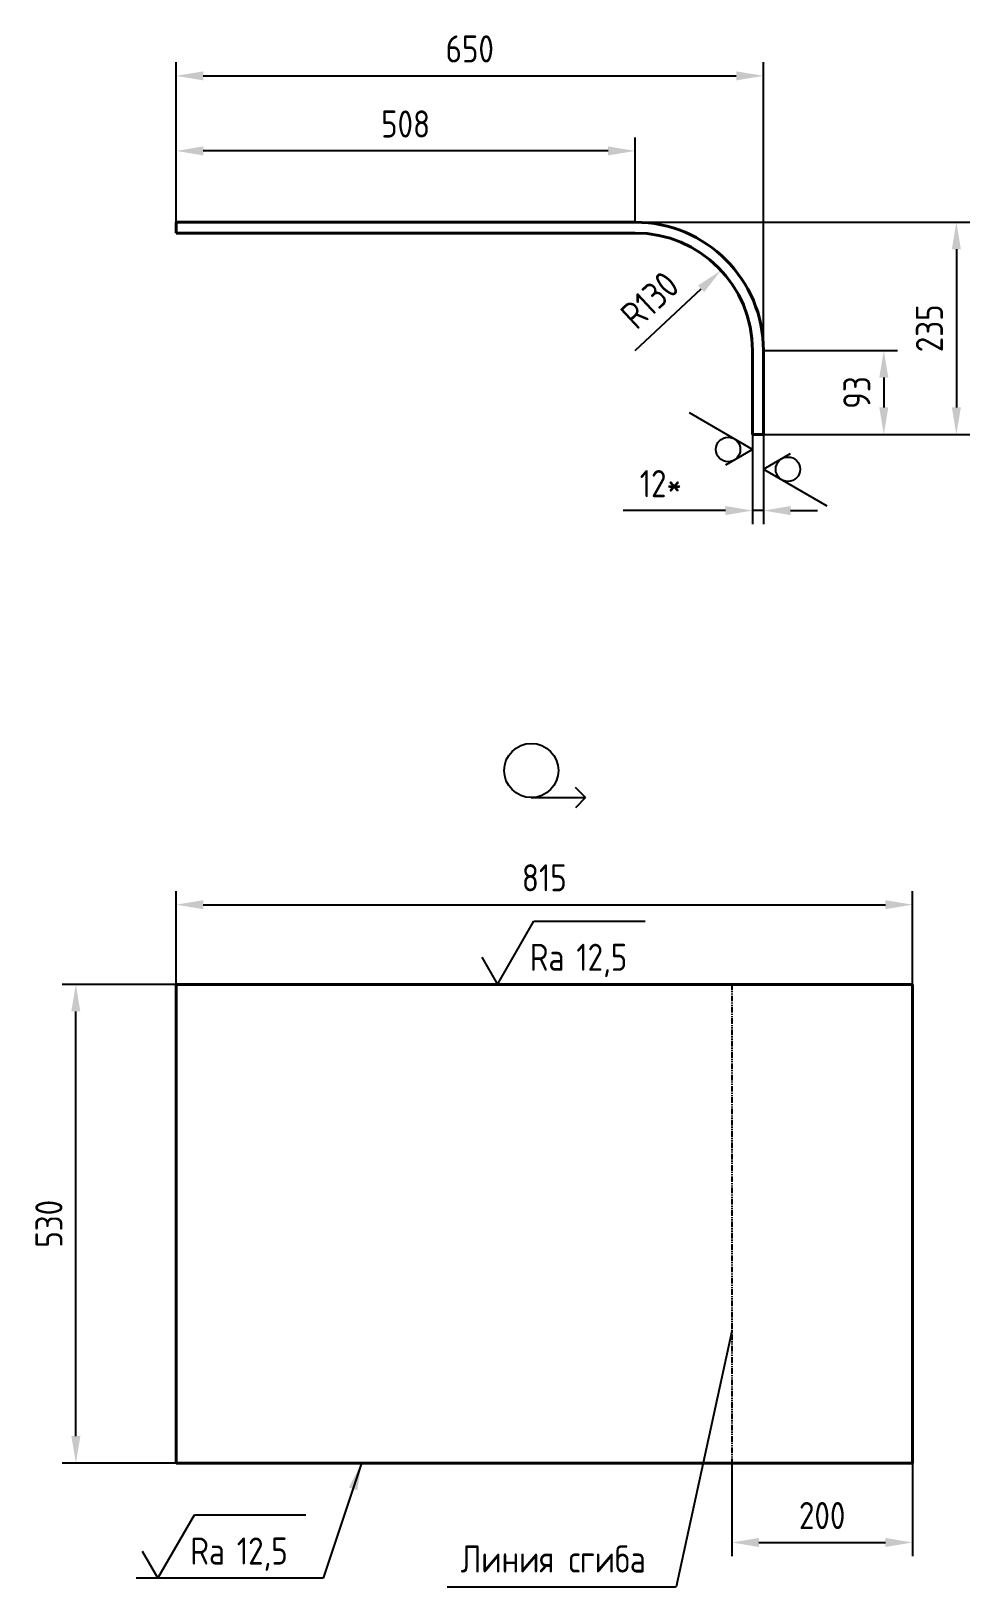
# Model space of a CAD drawing. Header units: millimetres. Extents: x -4771 to 10289, y -953 to 3206.
# Drawn here: x -4771 to -3732, y 244 to 1966 of the extents above; entities that cross this region are included whole.
import ezdxf
from ezdxf.enums import TextEntityAlignment as Align

# ---------------------------------------------------------------- set-up
doc = ezdxf.new("R2010")
doc.units = ezdxf.units.MM
doc.linetypes.add('PHANTOM', pattern=[2.5, 1.25, -0.25, 0.25, -0.25, 0.25, -0.25])
for name, color, linetype in [('Cont', 6, 'Continuous'), ('DIM', 7, 'Continuous'), ('PHAN', 5, 'PHANTOM'), ('Text', 3, 'Continuous'), ('Textb', 6, 'Continuous')]:
    doc.layers.add(name, color=color, linetype=linetype)
doc.styles.add('Style1', font='romans.shx', dxfattribs={"width": 0.8})
doc.dimstyles.new('Copy of LIN_10', dxfattribs={"dimscale": 10, "dimtxt": 3, "dimasz": 3, "dimexe": 1.5, "dimexo": 0, "dimgap": 1.48, "dimtad": 1, "dimtoh": 1, "dimdec": 0, "dimzin": 13, "dimdsep": 46, "dimtxsty": 'Style1', "dimcen": 0, "dimse1": 1, "dimclrt": 3, "dimadec": 0, "dimazin": 0, "dimtfac": 1, "dimtdec": 0, "dimtmove": 0, "dimatfit": 2, "dimfxl": 1, "dimtolj": 1, "dimtzin": 13, "dimarcsym": 0})
doc.dimstyles.new('LIN_10', dxfattribs={"dimscale": 10, "dimtxt": 3, "dimasz": 3, "dimexe": 1.5, "dimexo": 0, "dimgap": 1.48, "dimtad": 1, "dimdec": 0, "dimzin": 13, "dimdsep": 46, "dimtxsty": 'Style1', "dimcen": 0, "dimclrt": 3, "dimadec": 0, "dimazin": 0, "dimtfac": 1, "dimtdec": 0, "dimtmove": 0, "dimatfit": 2, "dimfxl": 1, "dimtolj": 1, "dimtzin": 13, "dimarcsym": 0})

msp = doc.modelspace()

# ---------------------------------------------------------------- texts
at = {"layer": 'Text', "style": 'Style1', "width": 0.8}
msp.add_text('Линия сгиба', height=30, dxfattribs=at).set_placement((-4295.61488, 259.64421))

# ---------------------------------------------------------------- blocks, each defined once
blk = doc.blocks.new('*D31')
at = {"layer": 'DIM', "color": 0, "lineweight": -2, "transparency": 16777216}
for p, q in [((-4610.6, 910.7), (-4610.6, 1013.9)), ((-4580.6, 998.9), (-3825.6, 998.9)), ((-3795.6, 910.7), (-3795.6, 1013.9))]:
    blk.add_line(p, q, dxfattribs=at)
at = {"layer": 'DIM', "color": 0, "transparency": 16777216}
for points in [[(-4580.6, 1003.9), (-4580.6, 993.9), (-4610.6, 998.9)], [(-3825.6, 1003.9), (-3825.6, 993.9), (-3795.6, 998.9)]]:
    blk.add_solid(points, dxfattribs=at)
at = {"layer": 'DIM', "color": 3, "transparency": 16777216, "insert": (-4203.1, 1028.7), "char_height": 30, "attachment_point": 5, "style": 'Style1'}
blk.add_mtext('\\A1;815', dxfattribs=at)
blk = doc.blocks.new('*D32')
at = {"layer": 'DIM', "color": 0, "lineweight": -2, "transparency": 16777216}
for p, q in [((-4610.6, 910.7), (-4736.5, 910.7)), ((-4721.5, 410.7), (-4721.5, 880.7)), ((-4610.6, 380.7), (-4736.5, 380.7))]:
    blk.add_line(p, q, dxfattribs=at)
at = {"layer": 'DIM', "color": 0, "transparency": 16777216}
for points in [[(-4726.5, 880.7), (-4716.5, 880.7), (-4721.5, 910.7)], [(-4726.5, 410.7), (-4716.5, 410.7), (-4721.5, 380.7)]]:
    blk.add_solid(points, dxfattribs=at)
at = {"layer": 'DIM', "color": 3, "transparency": 16777216, "insert": (-4751.3, 645.7), "char_height": 30, "attachment_point": 5, "rotation": 90, "style": 'Style1'}
blk.add_mtext('\\A1;530', dxfattribs=at)
blk = doc.blocks.new('*D33')
at = {"layer": 'DIM', "color": 0, "lineweight": -2, "transparency": 16777216}
for p, q in [((-3972.6, 1519.4), (-3972.6, 1420.2)), ((-3960.6, 1519.4), (-3960.6, 1420.2)), ((-4002.6, 1435.2), (-4115.9, 1435.2)), ((-3960.6, 1435.2), (-3972.6, 1435.2)), ((-3930.6, 1435.2), (-3900.6, 1435.2))]:
    blk.add_line(p, q, dxfattribs=at)
at = {"layer": 'DIM', "color": 0, "transparency": 16777216}
for points in [[(-4002.6, 1440.2), (-4002.6, 1430.2), (-3972.6, 1435.2)], [(-3930.6, 1440.2), (-3930.6, 1430.2), (-3960.6, 1435.2)]]:
    blk.add_solid(points, dxfattribs=at)
at = {"layer": 'DIM', "color": 3, "transparency": 16777216, "insert": (-4074.2, 1465), "char_height": 30, "attachment_point": 5, "style": 'Style1'}
blk.add_mtext('\\A1;12*', dxfattribs=at)
blk = doc.blocks.new('sherISO_09')
at = {"layer": 'Text'}
for q in [(4.04, 7), (-1.73, 3)]:
    blk.add_line((0, 0), q, dxfattribs=at)
blk.add_circle((0, 2.71), 1.35, dxfattribs=at)
blk = doc.blocks.new('*D34')
at = {"layer": 'DIM', "color": 0, "lineweight": -2, "transparency": 16777216}
for p, q in [((-4610.6, 1754.4), (-4610.6, 1931.4)), ((-3960.6, 1566), (-3960.6, 1931.4)), ((-4580.6, 1916.4), (-3990.6, 1916.4))]:
    blk.add_line(p, q, dxfattribs=at)
at = {"layer": 'DIM', "color": 0, "transparency": 16777216}
for points in [[(-4580.6, 1921.4), (-4580.6, 1911.4), (-4610.6, 1916.4)], [(-3990.6, 1921.4), (-3990.6, 1911.4), (-3960.6, 1916.4)]]:
    blk.add_solid(points, dxfattribs=at)
at = {"layer": 'DIM', "color": 3, "transparency": 16777216, "insert": (-4285.6, 1946.2), "char_height": 30, "attachment_point": 5, "style": 'Style1'}
blk.add_mtext('\\A1;650', dxfattribs=at)
blk = doc.blocks.new('*D35')
at = {"layer": 'DIM', "color": 0, "lineweight": -2, "transparency": 16777216}
for p, q in [((-4102.6, 1754.4), (-3732.1, 1754.4)), ((-3747.1, 1724.4), (-3747.1, 1549.4)), ((-3960.6, 1519.4), (-3732.1, 1519.4))]:
    blk.add_line(p, q, dxfattribs=at)
at = {"layer": 'DIM', "color": 0, "transparency": 16777216}
for points in [[(-3752.1, 1724.4), (-3742.1, 1724.4), (-3747.1, 1754.4)], [(-3752.1, 1549.4), (-3742.1, 1549.4), (-3747.1, 1519.4)]]:
    blk.add_solid(points, dxfattribs=at)
at = {"layer": 'DIM', "color": 3, "transparency": 16777216, "insert": (-3776.9, 1636.9), "char_height": 30, "attachment_point": 5, "rotation": 90, "style": 'Style1'}
blk.add_mtext('\\A1;235', dxfattribs=at)
blk = doc.blocks.new('*D36')
at = {"layer": 'DIM', "color": 0, "lineweight": -2, "transparency": 16777216}
blk.add_line((-4102.6, 1612.4), (-4029.5, 1680.7), dxfattribs=at)
at = {"layer": 'DIM', "color": 0, "transparency": 16777216}
blk.add_solid([(-4032.9, 1684.3), (-4026.1, 1677), (-4007.6, 1701.1)], dxfattribs=at)
at = {"layer": 'DIM', "color": 3, "transparency": 16777216, "insert": (-4086.4, 1668.3), "char_height": 30, "attachment_point": 5, "rotation": 43.0255, "style": 'Style1'}
blk.add_mtext('\\A1;R130', dxfattribs=at)
blk = doc.blocks.new('ZNAK09')
at = {"layer": 'Cont'}
for p, q in [((8.51, 0.22), (14.53, 0.22)), ((14.53, 0.22), (13.4, 1.35)), ((14.53, 0.22), (13.4, -0.91))]:
    blk.add_line(p, q, dxfattribs=at)
blk.add_circle((8.51, 3.22), 3, dxfattribs=at)
at = {"layer": 'Textb', "style": 'Style1', "width": 0.8}
blk.add_attdef('А', text='', height=6, dxfattribs=at).set_placement((3.83, 0.22), align=Align.RIGHT)
blk = doc.blocks.new('*D40')
at = {"layer": 'DIM', "color": 0, "lineweight": -2, "transparency": 16777216}
for p, q in [((-3995.6, 380.7), (-3995.6, 277.9)), ((-3795.6, 380.7), (-3795.6, 277.9)), ((-3965.6, 292.9), (-3825.6, 292.9))]:
    blk.add_line(p, q, dxfattribs=at)
at = {"layer": 'DIM', "color": 0, "transparency": 16777216}
for points in [[(-3965.6, 297.9), (-3965.6, 287.9), (-3995.6, 292.9)], [(-3825.6, 297.9), (-3825.6, 287.9), (-3795.6, 292.9)]]:
    blk.add_solid(points, dxfattribs=at)
at = {"layer": 'DIM', "color": 3, "transparency": 16777216, "insert": (-3895.6, 322.7), "char_height": 30, "attachment_point": 5, "style": 'Style1'}
blk.add_mtext('\\A1;200', dxfattribs=at)
blk = doc.blocks.new('sherISO_01')
at = {"layer": 'Text'}
blk.add_line((4.04, 7), (16.36, 7), dxfattribs=at)
blk.add_lwpolyline([(-1.73, 3), (0, 0), (4.04, 7)], dxfattribs=at)
at = {"layer": 'Text', "style": 'Style1', "width": 0.8}
blk.add_text('Ra', height=3, dxfattribs=at).set_placement((3.58, 1.5))
blk.add_attdef('12,5', (8.73, 1.5), '', height=3, dxfattribs=at)
blk = doc.blocks.new('*D41')
at = {"layer": 'DIM', "color": 0, "lineweight": -2, "transparency": 16777216}
for p, q in [((-3960.6, 1612.4), (-3812.4, 1612.4)), ((-3827.4, 1582.4), (-3827.4, 1549.4)), ((-3920.6, 1519.4), (-3812.4, 1519.4))]:
    blk.add_line(p, q, dxfattribs=at)
at = {"layer": 'DIM', "color": 0, "transparency": 16777216}
for points in [[(-3832.4, 1582.4), (-3822.4, 1582.4), (-3827.4, 1612.4)], [(-3832.4, 1549.4), (-3822.4, 1549.4), (-3827.4, 1519.4)]]:
    blk.add_solid(points, dxfattribs=at)
at = {"layer": 'DIM', "color": 3, "transparency": 16777216, "insert": (-3857.2, 1565.9), "char_height": 30, "attachment_point": 5, "rotation": 90, "style": 'Style1'}
blk.add_mtext('\\A1;93', dxfattribs=at)
blk = doc.blocks.new('*D42')
at = {"layer": 'DIM', "color": 0, "lineweight": -2, "transparency": 16777216}
for p, q in [((-4610.6, 1754.4), (-4610.6, 1848.3)), ((-4102.6, 1754.4), (-4102.6, 1848.3)), ((-4132.6, 1833.3), (-4580.6, 1833.3))]:
    blk.add_line(p, q, dxfattribs=at)
at = {"layer": 'DIM', "color": 0, "transparency": 16777216}
for points in [[(-4580.6, 1838.3), (-4580.6, 1828.3), (-4610.6, 1833.3)], [(-4132.6, 1838.3), (-4132.6, 1828.3), (-4102.6, 1833.3)]]:
    blk.add_solid(points, dxfattribs=at)
at = {"layer": 'DIM', "color": 3, "transparency": 16777216, "insert": (-4356.6, 1863.1), "char_height": 30, "attachment_point": 5, "style": 'Style1'}
blk.add_mtext('\\A1;508', dxfattribs=at)

# ---------------------------------------------------------------- dimensions: what is measured, and where the dimension line sits
at = {"layer": 'DIM'}
for base, p1, p2, picture, middle in [((-3960.59079, 1916.43412), (-4610.58654, 1754.428), (-3960.59079, 1565.96915), '*D34', (-4285.58867, 1946.23412)), ((-4610.58654, 1833.34809), (-4102.59077, 1754.428), (-4610.58654, 1754.428), '*D42', (-4356.58865, 1863.14809)), ((-3795.58654, 998.92155), (-4610.58654, 910.69132), (-3795.58654, 910.69132), '*D31', (-4203.08654, 1028.72155))]:
    dim = msp.add_linear_dim(base=base, p1=p1, p2=p2, dimstyle='LIN_10', dxfattribs=at)
    dim.commit()
    dim.dimension.update_dxf_attribs({"geometry": picture, "text_midpoint": middle})
for base, p1, p2, angle, picture, middle in [((-3747.143, 1519.428), (-4102.59077, 1754.428), (-3960.59079, 1519.428), 90, '*D35', (-3776.943, 1636.928)), ((-3827.4153, 1519.428), (-3960.59077, 1612.428), (-3920.58849, 1519.428), 90, '*D41', (-3857.2153, 1565.928)), ((-4721.51019, 910.69132), (-4610.58654, 380.69132), (-4610.58654, 910.69132), 90, '*D32', (-4751.31019, 645.69132)), ((-3795.58654, 292.92215), (-3995.58654, 380.69132), (-3795.58654, 380.69132), 180, '*D40', (-3895.58654, 322.72215))]:
    dim = msp.add_linear_dim(base=base, p1=p1, p2=p2, angle=angle, dimstyle='LIN_10', dxfattribs=at)
    dim.commit()
    dim.dimension.update_dxf_attribs({"geometry": picture, "text_midpoint": middle})
dim = msp.add_radius_dim(center=(-4102.59077, 1612.428), mpoint=(-4007.55426, 1701.1301), dimstyle='Copy of LIN_10', dxfattribs=at)
dim.commit()
dim.dimension.update_dxf_attribs({"geometry": '*D36', "text_midpoint": (-4086.37151, 1668.32949)})
dim = msp.add_linear_dim(base=(-3972.59076, 1435.2414), p1=(-3960.59079, 1519.428), p2=(-3972.59076, 1519.428), text='<>*', dimstyle='LIN_10', dxfattribs=at)
dim.commit()
dim.dimension.update_dxf_attribs({"geometry": '*D33', "text_midpoint": (-4074.2479, 1465.0414)})

# ---------------------------------------------------------------- linework, layer by layer
at = {"layer": 'Cont', "lineweight": 40}
for p, q in [((-4610.58654, 1754.428), (-4102.59077, 1754.428)), ((-4610.58654, 1754.428), (-4610.58654, 1742.428)), ((-4610.58654, 1742.428), (-4102.59077, 1742.428)), ((-3972.59076, 1519.428), (-3972.59077, 1612.42802)), ((-3960.59079, 1519.428), (-3960.59079, 1612.51029)), ((-3972.59076, 1519.428), (-3960.59079, 1519.428)), ((-4610.58654, 910.69132), (-4610.58654, 380.69132)), ((-4610.58654, 910.69132), (-3795.58654, 910.69132)), ((-3795.58654, 910.69132), (-3795.58654, 380.69132)), ((-4610.58654, 380.69132), (-3795.58654, 380.69132))]:
    msp.add_line(p, q, dxfattribs=at)
for radius in [142, 130]:
    msp.add_arc((-4102.59077, 1612.428), radius, 0, 90, dxfattribs=at)
at = {"layer": 'DIM'}
for p, q in [((-3995.58654, 526.88675), (-4057.1228, 243.7443)), ((-4447.76889, 253.44324), (-4654.72348, 253.44324)), ((-4310.71957, 243.7443), (-4057.1228, 243.7443))]:
    msp.add_line(p, q, dxfattribs=at)
at = {"layer": 'PHAN', "ltscale": 5}
msp.add_line((-3995.58654, 910.69132), (-3995.58654, 380.69132), dxfattribs=at)

# ---------------------------------------------------------------- block references
at = {"layer": 'DIM', "xscale": 10, "yscale": 10, "zscale": 10}
for p, rotation in [((-3972.59076, 1502.81222), 90), ((-3960.59079, 1480.95988), 270)]:
    msp.add_blockref('sherISO_09', p, dxfattribs=dict(at, rotation=rotation))
msp.add_blockref('ZNAK09', (-4302.63153, 1115.25115), dxfattribs=at)
for p in [(-4254.9601, 910.69132), (-4630.65366, 253.44324)]:
    msp.add_blockref('sherISO_01', p, dxfattribs=at).add_auto_attribs({'12,5': '12,5'})

msp.set_redraw_order([(e.dxf.handle, doc.entitydb.next_handle()) for e in msp.query("TEXT MTEXT ATTDEF DIMENSION ARC_DIMENSION")])  # texts and dimensions are drawn at this point

# ---------------------------------------------------------------- leaders
at = {"layer": 'DIM'}
msp.add_leader([(-4405.23752, 380.69132), (-4447.76889, 253.44324)], dimstyle='Copy of LIN_10', override={"dimarcsym": 1}, dxfattribs=at)

doc.saveas('drawing.dxf')
